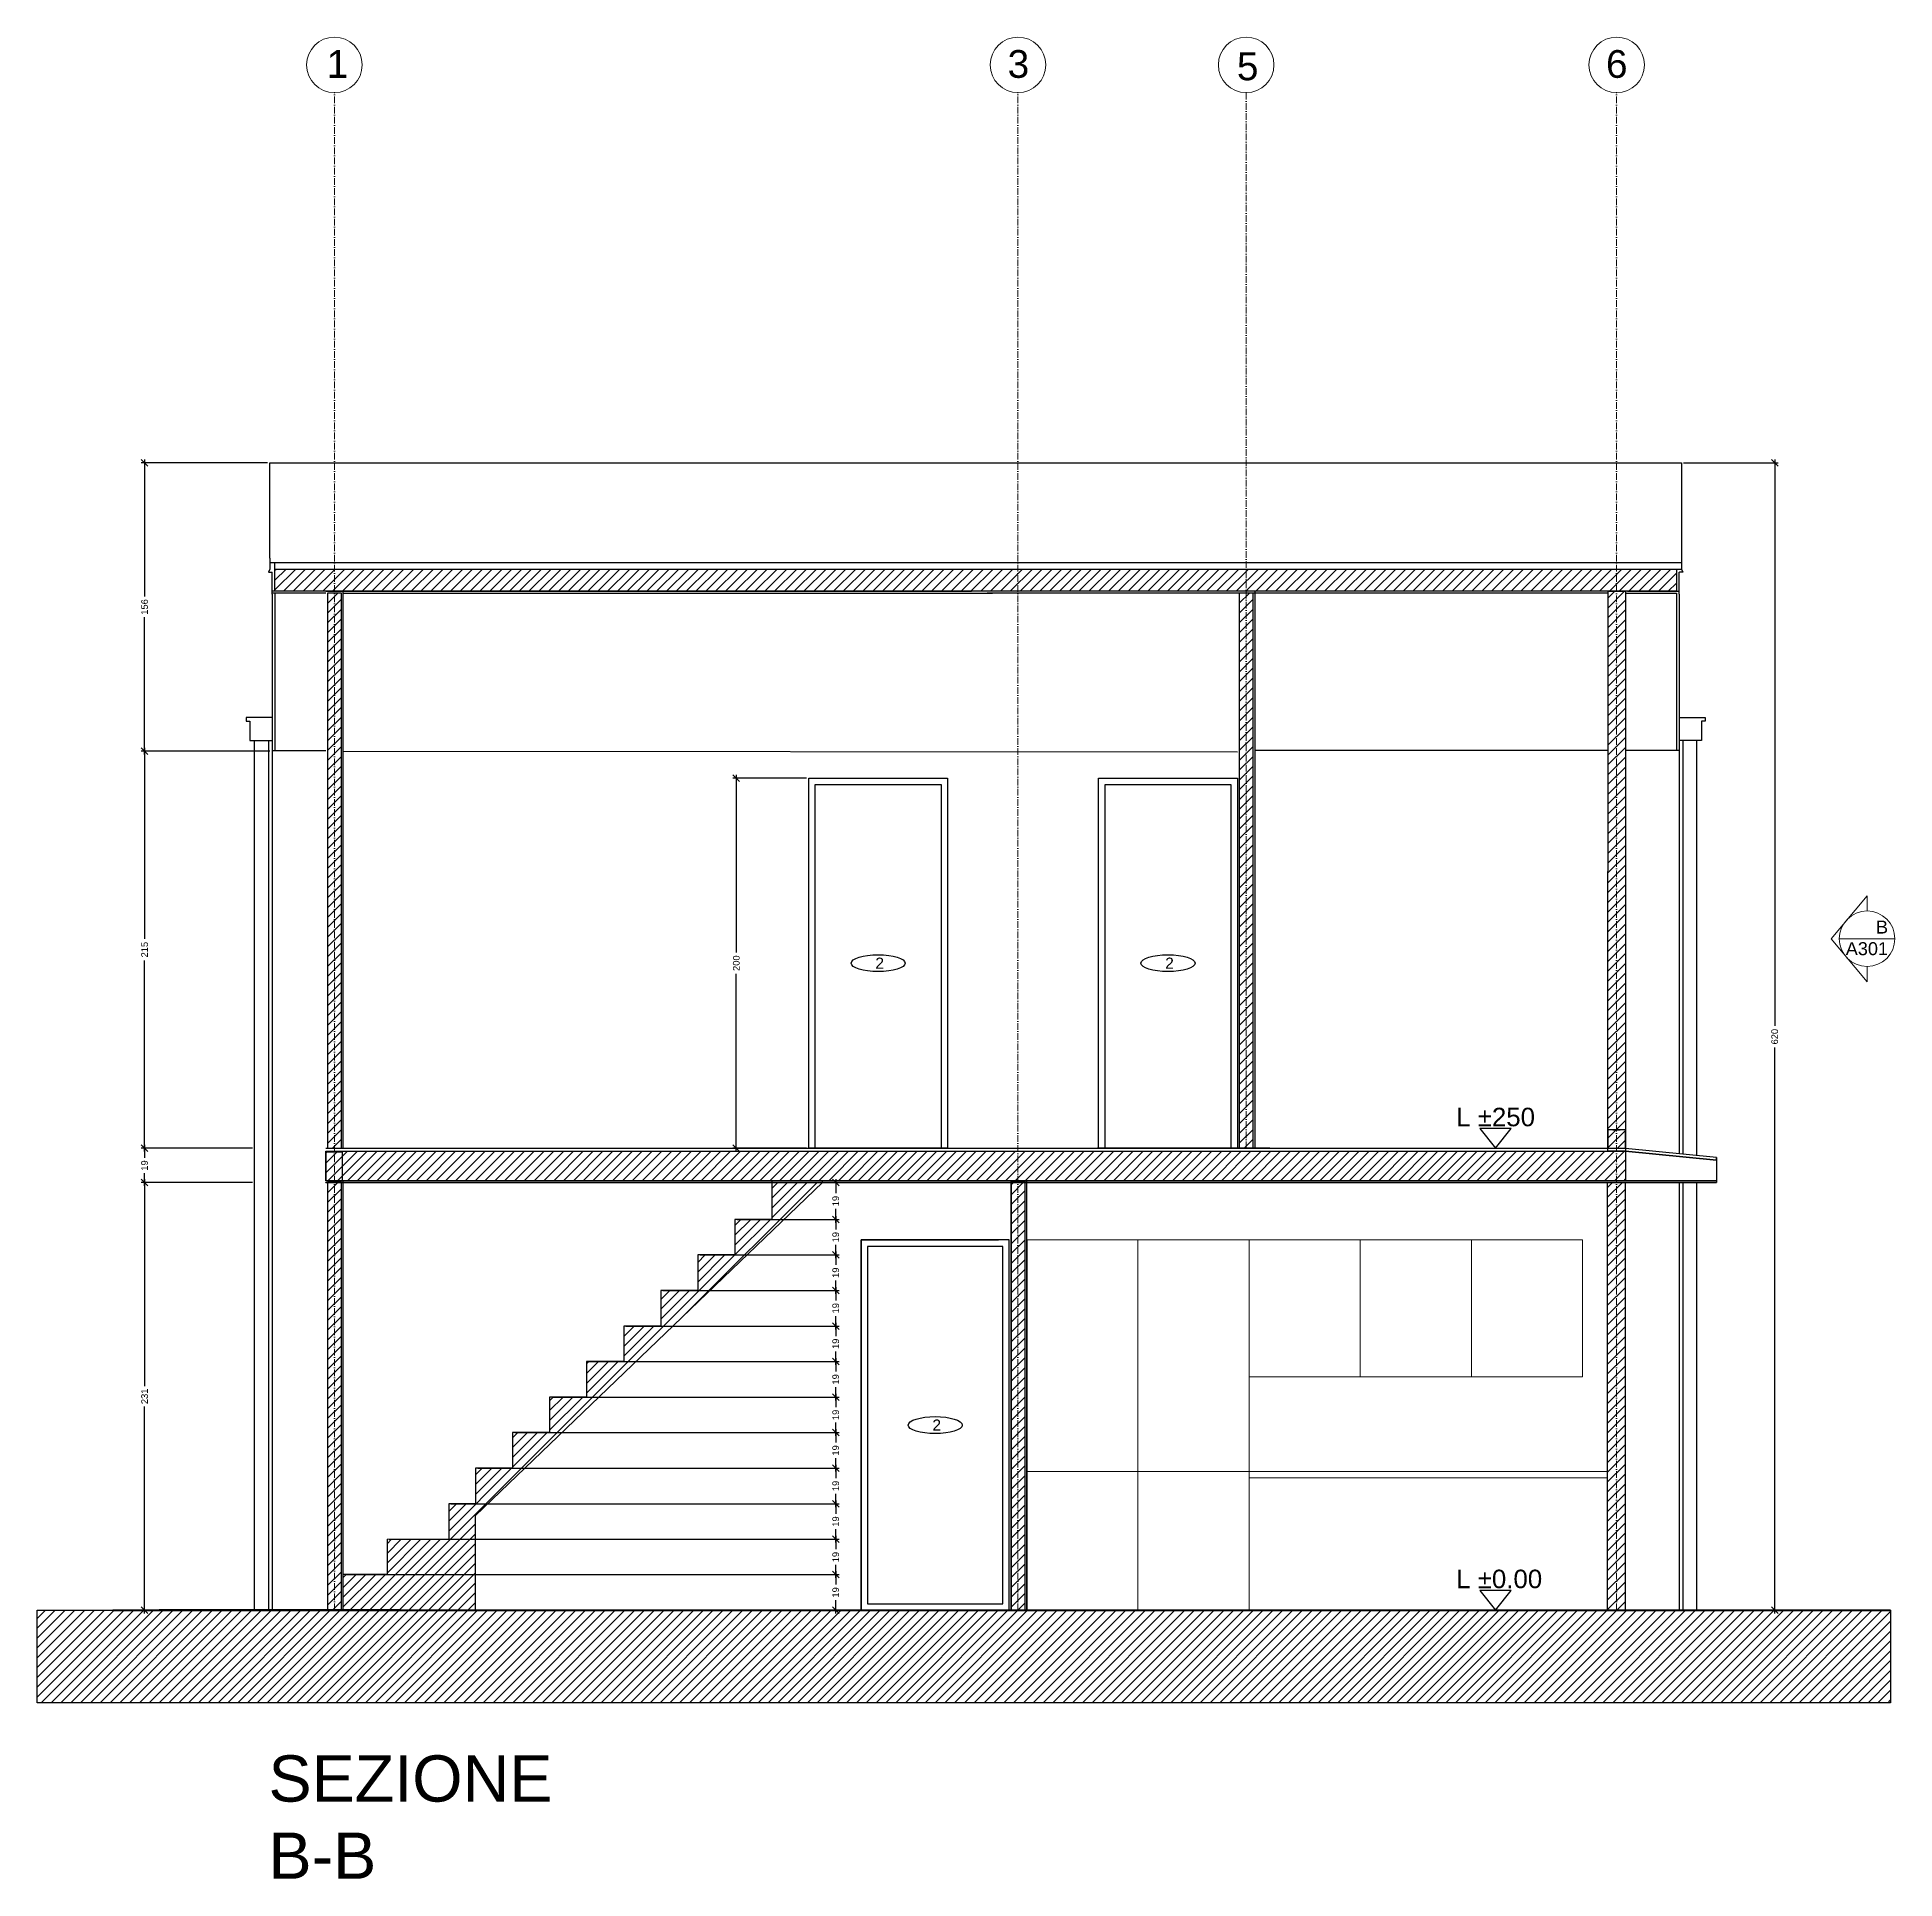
# Model space of a CAD drawing. Header units: centimetres. Extents: x 1059 to 7420, y -439 to 4439.
# Drawn here: x 2479 to 3482, y 1446 to 2441 of the extents above; entities that cross this region are included whole.
import ezdxf

# ---------------------------------------------------------------- set-up
doc = ezdxf.new("R2010")
doc.units = ezdxf.units.CM
doc.header["$MEASUREMENT"] = 0
doc.linetypes.add('ACAD_ISO10W100', pattern=[18, 12, -3, 0, -3])
doc.layers.add('ARREDI', color=8, linetype='Continuous', lineweight=18)
doc.layers.add('CAMPITURE', color=7, linetype='Continuous', lineweight=25)
for name, color, linetype in [('INFISSI', 4, 'Continuous'), ('NUMERAZIONE', 30, 'Continuous'), ('quote nuove', 2, 'Continuous'), ('STRUTTURA', 1, 'Continuous')]:
    doc.layers.add(name, color=color, linetype=linetype)
doc.layers.get('0').off()
doc.styles.add('ARIAL', font='Arial.ttf')
doc.styles.get("Standard").update_dxf_attribs({"font": 'Arial.ttf'})
doc.dimstyles.new('TICK_36', dxfattribs={"dimtxt": 3.6, "dimasz": 3.6, "dimexe": 1.8, "dimexo": 1.2, "dimgap": 1.8, "dimtad": 0, "dimdec": 0, "dimzin": 0, "dimdsep": 46, "dimtxsty": 'ARIAL', "dimblk": 'OBLIQUE', "dimcen": 1.8, "dimdle": 1.8, "dimclrd": 256, "dimclrt": 256, "dimadec": 0, "dimazin": 0, "dimtfac": 1, "dimtdec": 0, "dimtmove": 1, "dimatfit": 3, "dimldrblk": 'OPEN90', "dimfxl": 1, "dimtfill": 1, "dimtolj": 1, "dimtzin": 0, "dimarcsym": 0})
pattern_1 = [(45, (2473.7746, -221.017), (-2.6516504, 2.6516504), [])]

msp = doc.modelspace()

# ---------------------------------------------------------------- texts
at = {"layer": 'NUMERAZIONE'}
for s, p in [('L ±250', (3245, 1853)), ('L ±0.00', (3245, 1603.5))]:
    msp.add_text(s, height=9.99, dxfattribs=at).set_placement(p)
at = {"layer": 'NUMERAZIONE', "lineweight": 0, "insert": (3478.2, 1964.1), "char_height": 7, "attachment_point": 3}
msp.add_mtext_dynamic_manual_height_columns('\\pt7,14;  B\\P\\pi-7,l7,tz;A301', width=18.82, gutter_width=12.5, heights=[0], dxfattribs=at)
at = {"layer": 'NUMERAZIONE', "ltscale": 0.1, "char_height": 6, "attachment_point": 1}
for insert in [(2931.4, 1944.1), (3087.9, 1944.1), (2962.2, 1694.6)]:
    msp.add_mtext_dynamic_manual_height_columns('2', width=0.582, gutter_width=12.5, heights=[0], dxfattribs=dict(at, insert=insert))
at = {"layer": 'quote nuove', "color": 253, "lineweight": 0, "char_height": 15, "attachment_point": 1}
for s, insert in [('1', (2635.1, 2434.3)), ('3', (3002.8, 2434.3)), ('5', (3126.6, 2433)), ('6', (3325.9, 2434.3))]:
    msp.add_mtext_dynamic_manual_height_columns(s, width=15.192, gutter_width=12.5, heights=[0], dxfattribs=dict(at, insert=insert))
at = {"layer": 'STRUTTURA', "ltscale": 0.1, "insert": (2603.7, 1513.2), "char_height": 25, "attachment_point": 1}
msp.add_mtext_dynamic_manual_height_columns('SEZIONE B-B', width=23.993, gutter_width=12.5, heights=[0], dxfattribs=at)

# ---------------------------------------------------------------- blocks, each defined once
blk = doc.blocks.new('_Oblique')
at = {"color": 0, "linetype": 'ByBlock', "lineweight": -2}
blk.add_line((-0.5, -0.5), (0.5, 0.5), dxfattribs=at)
blk = doc.blocks.new('*D481')
at = {"layer": 'quote nuove', "color": 0, "lineweight": -2, "transparency": 16777216}
for p, q in [((3367.8, 2211.3), (3418.8, 2211.3)), ((3367.8, 1591.6), (3418.8, 1591.6))]:
    blk.add_line(p, q, dxfattribs=at)
at = {"layer": 'quote nuove', "lineweight": -2, "transparency": 16777216}
for p, q in [((3417, 2213.1), (3417, 1907.2)), ((3417, 1589.8), (3417, 1895.6))]:
    blk.add_line(p, q, dxfattribs=at)
at = {"layer": 'quote nuove', "lineweight": -2, "transparency": 16777216, "xscale": 3.6, "yscale": 3.6, "zscale": 3.6}
for p, rotation in [((3417, 2211.3), 90), ((3417, 1591.6), 270)]:
    blk.add_blockref('_Oblique', p, dxfattribs=dict(at, rotation=rotation))
at = {"layer": 'quote nuove', "transparency": 16777216, "insert": (3417, 1901.4), "char_height": 3.6, "attachment_point": 5, "rotation": 90, "style": 'ARIAL', "bg_fill": 3, "box_fill_scale": 1.25, "bg_fill_color": 256, "bg_fill_true_color": 13158600, "bg_fill_transparency": 0}
blk.add_mtext('\\A1;620', dxfattribs=at)
blk = doc.blocks.new('_Open90')
at = {"color": 0, "linetype": 'ByBlock', "lineweight": -2}
for p, q in [((0, 0), (-1, 0)), ((-0.5, 0.5), (0, 0)), ((0, 0), (-0.5, -0.5))]:
    blk.add_line(p, q, dxfattribs=at)
blk = doc.blocks.new('*D557')
at = {"layer": 'quote nuove', "color": 0, "lineweight": -2, "transparency": 16777216}
for p, q in [((2894.2, 2041.1), (2854.5, 2041.1)), ((2894.2, 1841.1), (2854.5, 1841.1))]:
    blk.add_line(p, q, dxfattribs=at)
at = {"layer": 'quote nuove', "lineweight": -2, "transparency": 16777216}
for p, q in [((2856.3, 2042.9), (2856.3, 1946.9)), ((2856.3, 1839.3), (2856.3, 1935.3))]:
    blk.add_line(p, q, dxfattribs=at)
at = {"layer": 'quote nuove', "lineweight": -2, "transparency": 16777216, "xscale": 3.6, "yscale": 3.6, "zscale": 3.6}
for p, rotation in [((2856.3, 2041.1), 90), ((2856.3, 1841.1), 270)]:
    blk.add_blockref('_Oblique', p, dxfattribs=dict(at, rotation=rotation))
at = {"layer": 'quote nuove', "transparency": 16777216, "insert": (2856.3, 1941.1), "char_height": 3.6, "attachment_point": 5, "rotation": 90, "style": 'ARIAL', "bg_fill": 3, "box_fill_scale": 1.25, "bg_fill_color": 256, "bg_fill_true_color": 13158600, "bg_fill_transparency": 0}
blk.add_mtext('\\A1;200', dxfattribs=at)
blk = doc.blocks.new('*D490')
at = {"layer": 'quote nuove', "color": 0, "lineweight": -2, "transparency": 16777216}
for p, q in [((2595, 1822.6), (2535, 1822.6)), ((2595, 1591.6), (2535, 1591.6))]:
    blk.add_line(p, q, dxfattribs=at)
at = {"layer": 'quote nuove', "lineweight": -2, "transparency": 16777216}
for p, q in [((2536.8, 1824.4), (2536.8, 1712.6)), ((2536.8, 1589.8), (2536.8, 1701.6))]:
    blk.add_line(p, q, dxfattribs=at)
at = {"layer": 'quote nuove', "lineweight": -2, "transparency": 16777216, "xscale": 3.6, "yscale": 3.6, "zscale": 3.6}
for p, rotation in [((2536.8, 1822.6), 90), ((2536.8, 1591.6), 270)]:
    blk.add_blockref('_Oblique', p, dxfattribs=dict(at, rotation=rotation))
at = {"layer": 'quote nuove', "transparency": 16777216, "insert": (2536.8, 1707.1), "char_height": 3.6, "attachment_point": 5, "rotation": 90, "style": 'ARIAL', "bg_fill": 3, "box_fill_scale": 1.25, "bg_fill_color": 256, "bg_fill_true_color": 13158600, "bg_fill_transparency": 0}
blk.add_mtext('\\A1;231', dxfattribs=at)
blk = doc.blocks.new('*D491')
at = {"layer": 'quote nuove', "color": 0, "lineweight": -2, "transparency": 16777216}
for p, q in [((2595, 1841.1), (2535, 1841.1)), ((2595, 1822.6), (2535, 1822.6))]:
    blk.add_line(p, q, dxfattribs=at)
at = {"layer": 'quote nuove', "lineweight": -2, "transparency": 16777216}
for p, q in [((2536.8, 1842.9), (2536.8, 1836)), ((2536.8, 1820.8), (2536.8, 1827.6))]:
    blk.add_line(p, q, dxfattribs=at)
at = {"layer": 'quote nuove', "lineweight": -2, "transparency": 16777216, "xscale": 3.6, "yscale": 3.6, "zscale": 3.6}
for p, rotation in [((2536.8, 1841.1), 90), ((2536.8, 1822.6), 270)]:
    blk.add_blockref('_Oblique', p, dxfattribs=dict(at, rotation=rotation))
at = {"layer": 'quote nuove', "transparency": 16777216, "insert": (2536.8, 1831.8), "char_height": 3.6, "attachment_point": 5, "rotation": 90, "style": 'ARIAL', "bg_fill": 3, "box_fill_scale": 1.25, "bg_fill_color": 256, "bg_fill_true_color": 13158600, "bg_fill_transparency": 0}
blk.add_mtext('\\A1;19', dxfattribs=at)
blk = doc.blocks.new('*D492')
at = {"layer": 'quote nuove', "lineweight": -2, "transparency": 16777216}
for p, q in [((2536.8, 2057.4), (2536.8, 1954.2)), ((2536.8, 1839.3), (2536.8, 1942.5))]:
    blk.add_line(p, q, dxfattribs=at)
at = {"layer": 'quote nuove', "color": 0, "lineweight": -2, "transparency": 16777216}
for p, q in [((2604.5, 2055.6), (2535, 2055.6)), ((2595, 1841.1), (2535, 1841.1))]:
    blk.add_line(p, q, dxfattribs=at)
at = {"layer": 'quote nuove', "lineweight": -2, "transparency": 16777216, "xscale": 3.6, "yscale": 3.6, "zscale": 3.6}
for p, rotation in [((2536.8, 2055.6), 90), ((2536.8, 1841.1), 270)]:
    blk.add_blockref('_Oblique', p, dxfattribs=dict(at, rotation=rotation))
at = {"layer": 'quote nuove', "transparency": 16777216, "insert": (2536.8, 1948.4), "char_height": 3.6, "attachment_point": 5, "rotation": 90, "style": 'ARIAL', "bg_fill": 3, "box_fill_scale": 1.25, "bg_fill_color": 256, "bg_fill_true_color": 13158600, "bg_fill_transparency": 0}
blk.add_mtext('\\A1;215', dxfattribs=at)
blk = doc.blocks.new('*D561')
at = {"layer": 'quote nuove', "color": 0, "lineweight": -2, "transparency": 16777216}
for p, q in [((2645.3, 1610.8), (2911.8, 1610.8)), ((2645.4, 1591.6), (2911.8, 1591.6))]:
    blk.add_line(p, q, dxfattribs=at)
at = {"layer": 'quote nuove', "lineweight": -2, "transparency": 16777216}
for p, q in [((2910, 1612.6), (2910, 1605.4)), ((2910, 1589.8), (2910, 1597))]:
    blk.add_line(p, q, dxfattribs=at)
at = {"layer": 'quote nuove', "lineweight": -2, "transparency": 16777216, "xscale": 3.6, "yscale": 3.6, "zscale": 3.6}
for p, rotation in [((2910, 1610.8), 90), ((2910, 1591.6), 270)]:
    blk.add_blockref('_Oblique', p, dxfattribs=dict(at, rotation=rotation))
at = {"layer": 'quote nuove', "transparency": 16777216, "insert": (2910, 1601.2), "char_height": 3.6, "attachment_point": 5, "rotation": 90, "style": 'ARIAL', "bg_fill": 3, "box_fill_scale": 1.25, "bg_fill_color": 256, "bg_fill_true_color": 13158600, "bg_fill_transparency": 0}
blk.add_mtext('\\A1;19', dxfattribs=at)
blk = doc.blocks.new('*D562')
at = {"layer": 'quote nuove', "color": 0, "lineweight": -2, "transparency": 16777216}
for p, q in [((2668.9, 1629.9), (2911.8, 1629.9)), ((2668.9, 1610.8), (2911.8, 1610.8))]:
    blk.add_line(p, q, dxfattribs=at)
at = {"layer": 'quote nuove', "lineweight": -2, "transparency": 16777216}
for p, q in [((2910, 1631.7), (2910, 1624.6)), ((2910, 1609), (2910, 1616.1))]:
    blk.add_line(p, q, dxfattribs=at)
at = {"layer": 'quote nuove', "lineweight": -2, "transparency": 16777216, "xscale": 3.6, "yscale": 3.6, "zscale": 3.6}
for p, rotation in [((2910, 1629.9), 90), ((2910, 1610.8), 270)]:
    blk.add_blockref('_Oblique', p, dxfattribs=dict(at, rotation=rotation))
at = {"layer": 'quote nuove', "transparency": 16777216, "insert": (2910, 1620.3), "char_height": 3.6, "attachment_point": 5, "rotation": 90, "style": 'ARIAL', "bg_fill": 3, "box_fill_scale": 1.25, "bg_fill_color": 256, "bg_fill_true_color": 13158600, "bg_fill_transparency": 0}
blk.add_mtext('\\A1;19', dxfattribs=at)
blk = doc.blocks.new('*D563')
at = {"layer": 'quote nuove', "color": 0, "lineweight": -2, "transparency": 16777216}
for p, q in [((2702.2, 1649.1), (2911.8, 1649.1)), ((2702.2, 1629.9), (2911.8, 1629.9))]:
    blk.add_line(p, q, dxfattribs=at)
at = {"layer": 'quote nuove', "lineweight": -2, "transparency": 16777216}
for p, q in [((2910, 1650.9), (2910, 1643.7)), ((2910, 1628.1), (2910, 1635.3))]:
    blk.add_line(p, q, dxfattribs=at)
at = {"layer": 'quote nuove', "lineweight": -2, "transparency": 16777216, "xscale": 3.6, "yscale": 3.6, "zscale": 3.6}
for p, rotation in [((2910, 1649.1), 90), ((2910, 1629.9), 270)]:
    blk.add_blockref('_Oblique', p, dxfattribs=dict(at, rotation=rotation))
at = {"layer": 'quote nuove', "transparency": 16777216, "insert": (2910, 1639.5), "char_height": 3.6, "attachment_point": 5, "rotation": 90, "style": 'ARIAL', "bg_fill": 3, "box_fill_scale": 1.25, "bg_fill_color": 256, "bg_fill_true_color": 13158600, "bg_fill_transparency": 0}
blk.add_mtext('\\A1;19', dxfattribs=at)
blk = doc.blocks.new('*D564')
at = {"layer": 'quote nuove', "color": 0, "lineweight": -2, "transparency": 16777216}
for p, q in [((2716.7, 1668.3), (2911.8, 1668.3)), ((2716.7, 1649.1), (2911.8, 1649.1))]:
    blk.add_line(p, q, dxfattribs=at)
at = {"layer": 'quote nuove', "lineweight": -2, "transparency": 16777216}
for p, q in [((2910, 1670.1), (2910, 1662.9)), ((2910, 1647.3), (2910, 1654.5))]:
    blk.add_line(p, q, dxfattribs=at)
at = {"layer": 'quote nuove', "lineweight": -2, "transparency": 16777216, "xscale": 3.6, "yscale": 3.6, "zscale": 3.6}
for p, rotation in [((2910, 1668.3), 90), ((2910, 1649.1), 270)]:
    blk.add_blockref('_Oblique', p, dxfattribs=dict(at, rotation=rotation))
at = {"layer": 'quote nuove', "transparency": 16777216, "insert": (2910, 1658.7), "char_height": 3.6, "attachment_point": 5, "rotation": 90, "style": 'ARIAL', "bg_fill": 3, "box_fill_scale": 1.25, "bg_fill_color": 256, "bg_fill_true_color": 13158600, "bg_fill_transparency": 0}
blk.add_mtext('\\A1;19', dxfattribs=at)
blk = doc.blocks.new('*D565')
at = {"layer": 'quote nuove', "color": 0, "lineweight": -2, "transparency": 16777216}
for p, q in [((2736.7, 1687.5), (2911.8, 1687.5)), ((2736.7, 1668.3), (2911.8, 1668.3))]:
    blk.add_line(p, q, dxfattribs=at)
at = {"layer": 'quote nuove', "lineweight": -2, "transparency": 16777216}
for p, q in [((2910, 1689.3), (2910, 1682.1)), ((2910, 1666.5), (2910, 1673.7))]:
    blk.add_line(p, q, dxfattribs=at)
at = {"layer": 'quote nuove', "lineweight": -2, "transparency": 16777216, "xscale": 3.6, "yscale": 3.6, "zscale": 3.6}
for p, rotation in [((2910, 1687.5), 90), ((2910, 1668.3), 270)]:
    blk.add_blockref('_Oblique', p, dxfattribs=dict(at, rotation=rotation))
at = {"layer": 'quote nuove', "transparency": 16777216, "insert": (2910, 1677.9), "char_height": 3.6, "attachment_point": 5, "rotation": 90, "style": 'ARIAL', "bg_fill": 3, "box_fill_scale": 1.25, "bg_fill_color": 256, "bg_fill_true_color": 13158600, "bg_fill_transparency": 0}
blk.add_mtext('\\A1;19', dxfattribs=at)
blk = doc.blocks.new('*D566')
at = {"layer": 'quote nuove', "color": 0, "lineweight": -2, "transparency": 16777216}
for p, q in [((2756.7, 1706.7), (2911.8, 1706.7)), ((2756.7, 1687.5), (2911.8, 1687.5))]:
    blk.add_line(p, q, dxfattribs=at)
at = {"layer": 'quote nuove', "lineweight": -2, "transparency": 16777216}
for p, q in [((2910, 1708.5), (2910, 1701.3)), ((2910, 1685.7), (2910, 1692.9))]:
    blk.add_line(p, q, dxfattribs=at)
at = {"layer": 'quote nuove', "lineweight": -2, "transparency": 16777216, "xscale": 3.6, "yscale": 3.6, "zscale": 3.6}
for p, rotation in [((2910, 1706.7), 90), ((2910, 1687.5), 270)]:
    blk.add_blockref('_Oblique', p, dxfattribs=dict(at, rotation=rotation))
at = {"layer": 'quote nuove', "transparency": 16777216, "insert": (2910, 1697.1), "char_height": 3.6, "attachment_point": 5, "rotation": 90, "style": 'ARIAL', "bg_fill": 3, "box_fill_scale": 1.25, "bg_fill_color": 256, "bg_fill_true_color": 13158600, "bg_fill_transparency": 0}
blk.add_mtext('\\A1;19', dxfattribs=at)
blk = doc.blocks.new('*D567')
at = {"layer": 'quote nuove', "color": 0, "lineweight": -2, "transparency": 16777216}
for p, q in [((2776.7, 1725.9), (2911.8, 1725.9)), ((2776.7, 1706.7), (2911.8, 1706.7))]:
    blk.add_line(p, q, dxfattribs=at)
at = {"layer": 'quote nuove', "lineweight": -2, "transparency": 16777216}
for p, q in [((2910, 1727.7), (2910, 1720.5)), ((2910, 1704.9), (2910, 1712.1))]:
    blk.add_line(p, q, dxfattribs=at)
at = {"layer": 'quote nuove', "lineweight": -2, "transparency": 16777216, "xscale": 3.6, "yscale": 3.6, "zscale": 3.6}
for p, rotation in [((2910, 1725.9), 90), ((2910, 1706.7), 270)]:
    blk.add_blockref('_Oblique', p, dxfattribs=dict(at, rotation=rotation))
at = {"layer": 'quote nuove', "transparency": 16777216, "insert": (2910, 1716.3), "char_height": 3.6, "attachment_point": 5, "rotation": 90, "style": 'ARIAL', "bg_fill": 3, "box_fill_scale": 1.25, "bg_fill_color": 256, "bg_fill_true_color": 13158600, "bg_fill_transparency": 0}
blk.add_mtext('\\A1;19', dxfattribs=at)
blk = doc.blocks.new('*D568')
at = {"layer": 'quote nuove', "lineweight": -2, "transparency": 16777216}
for p, q in [((2910, 1746.9), (2910, 1739.7)), ((2910, 1724.1), (2910, 1731.3))]:
    blk.add_line(p, q, dxfattribs=at)
at = {"layer": 'quote nuove', "color": 0, "lineweight": -2, "transparency": 16777216}
for p, q in [((2796.7, 1745.1), (2911.8, 1745.1)), ((2796.7, 1725.9), (2911.8, 1725.9))]:
    blk.add_line(p, q, dxfattribs=at)
at = {"layer": 'quote nuove', "lineweight": -2, "transparency": 16777216, "xscale": 3.6, "yscale": 3.6, "zscale": 3.6}
for p, rotation in [((2910, 1745.1), 90), ((2910, 1725.9), 270)]:
    blk.add_blockref('_Oblique', p, dxfattribs=dict(at, rotation=rotation))
at = {"layer": 'quote nuove', "transparency": 16777216, "insert": (2910, 1735.5), "char_height": 3.6, "attachment_point": 5, "rotation": 90, "style": 'ARIAL', "bg_fill": 3, "box_fill_scale": 1.25, "bg_fill_color": 256, "bg_fill_true_color": 13158600, "bg_fill_transparency": 0}
blk.add_mtext('\\A1;19', dxfattribs=at)
blk = doc.blocks.new('*D569')
at = {"layer": 'quote nuove', "lineweight": -2, "transparency": 16777216}
for p, q in [((2910, 1766.1), (2910, 1758.9)), ((2910, 1743.3), (2910, 1750.5))]:
    blk.add_line(p, q, dxfattribs=at)
at = {"layer": 'quote nuove', "color": 0, "lineweight": -2, "transparency": 16777216}
for p, q in [((2816.7, 1764.3), (2911.8, 1764.3)), ((2816.7, 1745.1), (2911.8, 1745.1))]:
    blk.add_line(p, q, dxfattribs=at)
at = {"layer": 'quote nuove', "lineweight": -2, "transparency": 16777216, "xscale": 3.6, "yscale": 3.6, "zscale": 3.6}
for p, rotation in [((2910, 1764.3), 90), ((2910, 1745.1), 270)]:
    blk.add_blockref('_Oblique', p, dxfattribs=dict(at, rotation=rotation))
at = {"layer": 'quote nuove', "transparency": 16777216, "insert": (2910, 1754.7), "char_height": 3.6, "attachment_point": 5, "rotation": 90, "style": 'ARIAL', "bg_fill": 3, "box_fill_scale": 1.25, "bg_fill_color": 256, "bg_fill_true_color": 13158600, "bg_fill_transparency": 0}
blk.add_mtext('\\A1;19', dxfattribs=at)
blk = doc.blocks.new('*D570')
at = {"layer": 'quote nuove', "color": 0, "lineweight": -2, "transparency": 16777216}
for p, q in [((2836.7, 1783.5), (2911.8, 1783.5)), ((2836.7, 1764.3), (2911.8, 1764.3))]:
    blk.add_line(p, q, dxfattribs=at)
at = {"layer": 'quote nuove', "lineweight": -2, "transparency": 16777216}
for p, q in [((2910, 1785.3), (2910, 1778.1)), ((2910, 1762.5), (2910, 1769.7))]:
    blk.add_line(p, q, dxfattribs=at)
at = {"layer": 'quote nuove', "lineweight": -2, "transparency": 16777216, "xscale": 3.6, "yscale": 3.6, "zscale": 3.6}
for p, rotation in [((2910, 1783.5), 90), ((2910, 1764.3), 270)]:
    blk.add_blockref('_Oblique', p, dxfattribs=dict(at, rotation=rotation))
at = {"layer": 'quote nuove', "transparency": 16777216, "insert": (2910, 1773.9), "char_height": 3.6, "attachment_point": 5, "rotation": 90, "style": 'ARIAL', "bg_fill": 3, "box_fill_scale": 1.25, "bg_fill_color": 256, "bg_fill_true_color": 13158600, "bg_fill_transparency": 0}
blk.add_mtext('\\A1;19', dxfattribs=at)
blk = doc.blocks.new('*D571')
at = {"layer": 'quote nuove', "color": 0, "lineweight": -2, "transparency": 16777216}
for p, q in [((2856.7, 1802.7), (2911.8, 1802.7)), ((2856.7, 1783.5), (2911.8, 1783.5))]:
    blk.add_line(p, q, dxfattribs=at)
at = {"layer": 'quote nuove', "lineweight": -2, "transparency": 16777216}
for p, q in [((2910, 1804.5), (2910, 1797.3)), ((2910, 1781.7), (2910, 1788.9))]:
    blk.add_line(p, q, dxfattribs=at)
at = {"layer": 'quote nuove', "lineweight": -2, "transparency": 16777216, "xscale": 3.6, "yscale": 3.6, "zscale": 3.6}
for p, rotation in [((2910, 1802.7), 90), ((2910, 1783.5), 270)]:
    blk.add_blockref('_Oblique', p, dxfattribs=dict(at, rotation=rotation))
at = {"layer": 'quote nuove', "transparency": 16777216, "insert": (2910, 1793.1), "char_height": 3.6, "attachment_point": 5, "rotation": 90, "style": 'ARIAL', "bg_fill": 3, "box_fill_scale": 1.25, "bg_fill_color": 256, "bg_fill_true_color": 13158600, "bg_fill_transparency": 0}
blk.add_mtext('\\A1;19', dxfattribs=at)
blk = doc.blocks.new('*D572')
at = {"layer": 'quote nuove', "color": 0, "lineweight": -2, "transparency": 16777216}
for p, q in [((2876.7, 1822.6), (2911.8, 1822.6)), ((2876.7, 1802.7), (2911.8, 1802.7))]:
    blk.add_line(p, q, dxfattribs=at)
at = {"layer": 'quote nuove', "lineweight": -2, "transparency": 16777216}
for p, q in [((2910, 1824.4), (2910, 1816.8)), ((2910, 1800.9), (2910, 1808.4))]:
    blk.add_line(p, q, dxfattribs=at)
at = {"layer": 'quote nuove', "lineweight": -2, "transparency": 16777216, "xscale": 3.6, "yscale": 3.6, "zscale": 3.6}
for p, rotation in [((2910, 1822.6), 90), ((2910, 1802.7), 270)]:
    blk.add_blockref('_Oblique', p, dxfattribs=dict(at, rotation=rotation))
at = {"layer": 'quote nuove', "transparency": 16777216, "insert": (2910, 1812.6), "char_height": 3.6, "attachment_point": 5, "rotation": 90, "style": 'ARIAL', "bg_fill": 3, "box_fill_scale": 1.25, "bg_fill_color": 256, "bg_fill_true_color": 13158600, "bg_fill_transparency": 0}
blk.add_mtext('\\A1;19', dxfattribs=at)
blk = doc.blocks.new('*D578')
at = {"layer": 'quote nuove', "color": 0, "lineweight": -2, "transparency": 16777216}
for p, q in [((2603.2, 2211.3), (2535, 2211.3)), ((2603.2, 2055.6), (2535, 2055.6))]:
    blk.add_line(p, q, dxfattribs=at)
at = {"layer": 'quote nuove', "lineweight": -2, "transparency": 16777216}
for p, q in [((2536.8, 2213.1), (2536.8, 2139.1)), ((2536.8, 2053.8), (2536.8, 2127.9))]:
    blk.add_line(p, q, dxfattribs=at)
at = {"layer": 'quote nuove', "lineweight": -2, "transparency": 16777216, "xscale": 3.6, "yscale": 3.6, "zscale": 3.6}
for p, rotation in [((2536.8, 2211.3), 90), ((2536.8, 2055.6), 270)]:
    blk.add_blockref('_Oblique', p, dxfattribs=dict(at, rotation=rotation))
at = {"layer": 'quote nuove', "transparency": 16777216, "insert": (2536.8, 2133.5), "char_height": 3.6, "attachment_point": 5, "rotation": 90, "style": 'ARIAL', "bg_fill": 3, "box_fill_scale": 1.25, "bg_fill_color": 256, "bg_fill_true_color": 13158600, "bg_fill_transparency": 0}
blk.add_mtext('\\A1;156', dxfattribs=at)

# ---------------------------------------------------------------- hatches: boundary and pattern name
at = {"layer": 'CAMPITURE'}
h = msp.add_hatch(dxfattribs=at)
h.set_pattern_fill('ANSI31', color=0, scale=30)
h.set_pattern_definition([(45, (1981.4885, -221.0193), (-2.6516504, 2.6516504), [])])
h.paths.add_polyline_path([(2635.6, 1841.1), (2643.1, 1841.1), (2643.1, 2141), (2635.6, 2141)])
h = msp.add_hatch(dxfattribs=at)
h.set_pattern_fill('ANSI31', color=0, scale=30)
h.set_pattern_definition(pattern_1)
h.paths.add_polyline_path([(3127.9, 1841.1), (3135.4, 1841.1), (3135.4, 2141), (3127.9, 2141)])
h = msp.add_hatch(dxfattribs=at)
h.set_pattern_fill('ANSI31', color=0, scale=30)
h.set_pattern_definition(pattern_1)
h.paths.add_polyline_path([(3326.9, 1851.1), (3336.4, 1851.1), (3336.5, 2142), (3327, 2142)])
h.paths.add_polyline_path([(3326.8, 1591.6), (3336.3, 1591.6), (3336.3, 1822.6), (3326.8, 1822.6)])
h.paths.add_polyline_path([(3336.5, 2142), (3327, 2142), (3327, 2142), (3336.5, 2142)])
h = msp.add_hatch(dxfattribs=at)
h.set_pattern_fill('ANSI31', color=0, scale=30)
h.set_pattern_definition(pattern_1)
h.paths.add_polyline_path([(3336.4, 1841.1), (3336.4, 1851.1), (3326.9, 1851.1), (3326.9, 1841.1)])
h = msp.add_hatch(dxfattribs=at)
h.set_pattern_fill('ANSI31', color=256, scale=30)
h.set_pattern_definition(pattern_1)
h.paths.add_polyline_path([(3336.5, 1839.6), (3135.4, 1839.6), (3135.4, 1839.1), (3127.9, 1839.1), (3127.9, 1839.6), (2634.6, 1839.6), (2634.6, 1823.6), (3336.5, 1823.6)])
h.paths.add_polyline_path([(3012.2, 1823.6), (3004.7, 1823.6), (3004.7, 1822.6), (3012.2, 1822.6)])
h = msp.add_hatch(dxfattribs=at)
h.set_pattern_fill('ANSI31', color=256, scale=30)
h.set_pattern_definition(pattern_1)
h.paths.add_polyline_path([(2715.5, 1642.8), (2902.9, 1822.6), (2875.5, 1822.6), (2875.5, 1802.7), (2855.5, 1802.7), (2855.5, 1783.5), (2835.5, 1783.5), (2835.5, 1764.3), (2815.5, 1764.3), (2815.5, 1745.1), (2795.5, 1745.1), (2795.5, 1725.9), (2775.5, 1725.9), (2775.5, 1706.7), (2755.5, 1706.7), (2755.5, 1687.5), (2735.5, 1687.5), (2735.5, 1668.3), (2715.5, 1668.3), (2715.5, 1649.1), (2701, 1649.1), (2701, 1629.9), (2667.7, 1629.9), (2667.7, 1610.8), (2644.1, 1610.8), (2644.1, 1591.6), (2715.5, 1591.6)])
h = msp.add_hatch(dxfattribs=at)
h.set_pattern_fill('ANSI31', color=0, scale=30)
h.set_pattern_definition(pattern_1)
h.paths.add_polyline_path([(3004.7, 1591.6), (3012.2, 1591.6), (3012.2, 1822.6), (3004.7, 1822.6)])

# ---------------------------------------------------------------- linework, layer by layer
at = {"layer": 'ARREDI'}
for p, q in [((3073.2, 1791.6), (3013.2, 1791.6)), ((3073.2, 1591.6), (3073.2, 1791.6)), ((3133.2, 1791.6), (3073.2, 1791.6)), ((3073.2, 1791.6), (3073.2, 1591.6)), ((3193.2, 1791.6), (3133.2, 1791.6)), ((3133.2, 1791.6), (3133.2, 1717.6)), ((3133.2, 1591.6), (3133.2, 1791.6)), ((3193.2, 1717.6), (3193.2, 1791.6)), ((3253.2, 1791.6), (3193.2, 1791.6)), ((3193.2, 1791.6), (3193.2, 1717.6)), ((3253.2, 1717.6), (3253.2, 1791.6)), ((3313.2, 1791.6), (3253.2, 1791.6)), ((3253.2, 1791.6), (3253.2, 1717.6)), ((3313.2, 1717.6), (3313.2, 1791.6)), ((3133.2, 1717.6), (3193.2, 1717.6)), ((3193.2, 1717.6), (3253.2, 1717.6)), ((3253.2, 1717.6), (3313.2, 1717.6)), ((3013.2, 1666.6), (3073.2, 1666.6)), ((3073.2, 1674.6), (3073.2, 1671.6)), ((3073.2, 1666.6), (3133.2, 1666.6)), ((3133.2, 1674.6), (3133.2, 1671.6)), ((3133.2, 1666.6), (3326.8, 1666.6)), ((3326.8, 1663.1), (3133.2, 1663.1)), ((2667.7, 1629.9), (2701, 1629.9))]:
    msp.add_line(p, q, dxfattribs=at)
for points in [[(2635.6, 1841.1), (2635.6, 2141)], [(3127.9, 1841.1), (3127.9, 2141)], [(2635.6, 1591.6), (2635.6, 1822.6)]]:
    msp.add_lwpolyline(points, dxfattribs=at)
at = {"layer": 'INFISSI'}
for p, q in [((2895.4, 1841.1), (2895.4, 2041.1)), ((2898.9, 2037.6), (2966.9, 2037.6)), ((2898.9, 1841.1), (2898.9, 2037.6)), ((2966.9, 2037.6), (2966.9, 1841.1)), ((3051.9, 1841.1), (3051.9, 2041.1)), ((3051.9, 2041.1), (3126.9, 2041.1)), ((3055.4, 2037.6), (3123.4, 2037.6)), ((3055.4, 1841.1), (3055.4, 2037.6)), ((3123.4, 2037.6), (3123.4, 1841.1)), ((2923.7, 1591.6), (2923.7, 1791.6)), ((2923.7, 1791.6), (2923.7, 1591.6))]:
    msp.add_line(p, q, dxfattribs=at)
for points in [[(2895.4, 2041.1), (2970.4, 2041.1), (2970.4, 1841.1), (2895.4, 1841.1)], [(3051.9, 2041.1), (3126.9, 2041.1), (3126.9, 1841.1), (3051.9, 1841.1)], [(2923.7, 1591.6), (3003.7, 1591.6), (3003.7, 1791.6), (2923.7, 1791.6)], [(2927.2, 1595.1), (3000.2, 1595.1), (3000.2, 1788.1), (2927.2, 1788.1)]]:
    msp.add_lwpolyline(points, close=True, dxfattribs=at)
at = {"layer": 'NUMERAZIONE', "lineweight": 0}
for p, q in [((3447.5, 1954.3), (3466.9, 1977.5)), ((3466.9, 1977.5), (3466.9, 1969.2)), ((3447.5, 1954.3), (3466.9, 1931)), ((3452, 1954.3), (3481.9, 1954.3)), ((3466.9, 1931), (3466.9, 1939.3))]:
    msp.add_line(p, q, dxfattribs=at)
at = {"layer": 'NUMERAZIONE'}
for points in [[(3257.8, 1851.8), (3266.3, 1841.1), (3274.7, 1851.8)], [(3257.8, 1602.3), (3266.3, 1591.6), (3274.7, 1602.3)]]:
    msp.add_lwpolyline(points, close=True, dxfattribs=at)
at = {"layer": 'NUMERAZIONE', "lineweight": 0}
msp.add_circle((3466.9, 1954.3), 15, dxfattribs=at)
at = {"layer": 'NUMERAZIONE'}
for centre in [(2932.9, 1941.1), (3089.4, 1941.1), (2963.7, 1691.6)]:
    msp.add_ellipse(centre, major_axis=(14.6, 0), ratio=0.314087, dxfattribs=at)
at = {"layer": 'quote nuove', "color": 253, "linetype": 'ACAD_ISO10W100', "lineweight": 0, "ltscale": 0.3}
for p, q in [((3008.4, 1591.6), (3008.4, 2411.3)), ((3131.6, 1841.1), (3131.6, 2411.3)), ((3331.6, 1591.6), (3331.6, 2411.3))]:
    msp.add_line(p, q, dxfattribs=at)
at = {"layer": 'quote nuove', "color": 253, "lineweight": 0}
for centre in [(2639.3, 2426.3), (3008.4, 2426.3), (3131.6, 2426.3), (3331.7, 2426.3)]:
    msp.add_circle(centre, 15, dxfattribs=at)
at = {"layer": 'STRUTTURA'}
for p, q in [((2604.4, 2159.8), (2604.4, 2154)), ((2607.2, 2142), (2607.2, 2157.6)), ((2604.4, 2154), (2603.7, 2152.3)), ((2603.7, 2152.3), (2605.7, 2152.3)), ((2605.7, 2140.5), (2605.7, 2152.3)), ((2634.6, 2142), (2605.7, 2142)), ((2634.6, 2141), (2605.7, 2141)), ((2634.6, 2142), (2983.3, 2142)), ((2644.1, 2141), (2923.2, 2141)), ((2923.2, 2141), (2994.6, 2141)), ((3328, 2142), (2983.3, 2142)), ((3327, 2141), (2991.8, 2141)), ((2605.7, 2055.9), (2634.6, 2055.9)), ((2605.7, 2055.9), (2605.7, 1591.6)), ((2644.1, 2055.6), (3126.9, 2055.3)), ((3327, 2055.9), (3136.4, 2055.9)), ((3365.4, 2055.9), (3336.5, 2055.9)), ((3365.4, 2055.9), (3365.4, 1838.1)), ((2895.4, 2041.1), (2970.4, 2041.1)), ((3051.9, 1841.1), (3051.9, 1974.1)), ((3136.4, 1841.1), (3136.4, 1974.1)), ((3336.4, 1851.1), (3326.9, 1851.1)), ((3326.9, 1851.1), (3326.9, 1841.1)), ((3329.6, 1851.1), (3333.6, 1851.1)), ((3336.4, 1841.1), (3336.4, 1851.1)), ((2634.6, 1839.1), (2643.6, 1839.1)), ((3144.4, 1841.1), (3051.4, 1841.1)), ((3385.5, 1836.1), (3336.4, 1841)), ((3385.5, 1834.6), (3336.5, 1839.5)), ((3336.5, 1839.5), (3385.5, 1834.6)), ((3385.5, 1834.6), (3385.5, 1836.1)), ((3385.5, 1836.1), (3385.5, 1822.6)), ((3385.5, 1834.6), (3385.5, 1823.6)), ((2715.5, 1642.8), (2902.9, 1822.6)), ((2875.5, 1822.6), (2875.5, 1802.7)), ((3026, 1823.6), (3027, 1823.6)), ((3326.8, 1591.6), (3326.8, 1822.6)), ((3335.4, 1823.6), (3385.5, 1823.6)), ((3336.3, 1822.6), (3385.5, 1822.6)), ((3336.3, 1822.6), (3336.3, 1591.6)), ((3385.5, 1823.6), (3336.5, 1823.6)), ((3365.4, 1822.6), (3365.4, 1820.6)), ((3365.4, 1820.6), (3365.4, 1651.6)), ((2855.5, 1802.7), (2855.5, 1783.5)), ((2875.5, 1802.7), (2855.5, 1802.7)), ((2923.7, 1791.6), (2997.8, 1791.6)), ((3013.2, 1791.6), (3013.2, 1591.6)), ((2835.5, 1783.5), (2835.5, 1764.3)), ((2855.5, 1783.5), (2835.5, 1783.5)), ((2815.5, 1764.3), (2815.5, 1745.1)), ((2835.5, 1764.3), (2815.5, 1764.3)), ((2795.5, 1745.1), (2795.5, 1725.9)), ((2815.5, 1745.1), (2795.5, 1745.1)), ((2775.5, 1725.9), (2775.5, 1706.7)), ((2795.5, 1725.9), (2775.5, 1725.9)), ((2755.5, 1706.7), (2755.5, 1687.5)), ((2775.5, 1706.7), (2755.5, 1706.7)), ((2735.5, 1687.5), (2735.5, 1668.3)), ((2755.5, 1687.5), (2735.5, 1687.5)), ((2715.5, 1668.3), (2715.5, 1649.1)), ((2735.5, 1668.3), (2715.5, 1668.3)), ((2701, 1649.1), (2701, 1629.9)), ((2715.5, 1649.1), (2701, 1649.1)), ((3365.4, 1651.6), (3365.4, 1591.6)), ((2715.5, 1591.6), (2715.5, 1642.8)), ((2667.7, 1629.9), (2667.7, 1610.8)), ((2667.7, 1610.8), (2644.1, 1610.8)), ((2634.7, 1591.6), (2644.2, 1591.6)), ((2636.7, 1591.6), (3336.4, 1591.6)), ((2645.2, 1591.6), (2897.2, 1591.6)), ((2988.9, 1591.6), (2984.9, 1591.6)), ((3015.7, 1591.6), (3010.7, 1591.6)), ((3013.2, 1591.6), (3073.2, 1591.6)), ((3015.7, 1591.6), (3020.7, 1591.6)), ((3025.8, 1591.6), (3021.8, 1591.6)), ((3035.7, 1591.6), (3039.7, 1591.6)), ((3074.7, 1591.6), (3078.7, 1591.6)), ((3134.5, 1591.6), (3138.5, 1591.6)), ((3144.6, 1591.6), (3149.6, 1591.6)), ((3149.5, 1591.6), (3154.5, 1591.6)), ((3171.4, 1591.6), (3175.4, 1591.6)), ((3334.4, 1591.6), (3334.4, 1591.6))]:
    msp.add_line(p, q, dxfattribs=at)
at = {"layer": 'STRUTTURA', "linetype": 'Continuous'}
for p, q in [((2634.6, 2055.9), (2634.7, 2055.9)), ((2634.6, 1822.5), (2634.7, 1822.6))]:
    msp.add_line(p, q, dxfattribs=at)
at = {"layer": 'STRUTTURA', "lineweight": 100}
for p, q in [((2519.7, 1591.6), (3479.6, 1591.6)), ((2674.2, 1591.6), (2544.6, 1591.6))]:
    msp.add_line(p, q, dxfattribs=at)
at = {"layer": 'STRUTTURA'}
for points in [[(2635.6, 1841.1), (2643.1, 1841.1), (2643.1, 2141), (2635.6, 2141)], [(3127.9, 1841.1), (3135.4, 1841.1), (3135.4, 2141), (3127.9, 2141)], [(3327, 2142), (3336.5, 2142), (3336.4, 1839.6), (3326.9, 1839.6)], [(2634.6, 1839.6), (3336.5, 1839.6), (3336.5, 1823.6), (2634.6, 1823.6)], [(2634.6, 1823.6), (2643.6, 1823.6), (2643.6, 1839.1), (2634.6, 1839.1)], [(2875.5, 1822.6), (2902.9, 1822.6), (2902.9, 1823.6), (2875.5, 1823.6)], [(3004.7, 1591.6), (3012.2, 1591.6), (3012.2, 1822.6), (3004.7, 1822.6)]]:
    msp.add_lwpolyline(points, close=True, dxfattribs=at)
for points in [[(2643.1, 1841.1), (2643.1, 2141)], [(2644.1, 1841.1), (2644.1, 2142)], [(3135.4, 1841.1), (3135.4, 2141)], [(3136.4, 1841.1), (3136.4, 2142)], [(2605.7, 2073.8), (2591.7, 2073.8), (2591.7, 2071.8), (2593.7, 2071.8), (2593.7, 2061.4), (2605.7, 2061.4)], [(3365.4, 2073.8), (3379.4, 2073.8), (3379.4, 2071.8), (3377.4, 2071.8), (3377.4, 2061.4), (3365.4, 2061.4)], [(2596.2, 1591.6), (2596.2, 2061.4)], [(2603.7, 2061.4), (2603.7, 1591.6)], [(3367.4, 2061.4), (3367.4, 1837.9)], [(3374.9, 1837.1), (3374.9, 2061.4)], [(2634.6, 1841.1), (3336.4, 1841.1)], [(2634.6, 1839.6), (3335.5, 1839.6)], [(2634.6, 1823.6), (3336.5, 1823.6)], [(2634.6, 1822.6), (3026, 1822.6)], [(3004.7, 1591.6), (3004.7, 1823.6)], [(3012.2, 1591.6), (3012.2, 1823.6)], [(3013.2, 1591.6), (3013.2, 1823.6)], [(3026, 1822.6), (3336.3, 1822.6)], [(3367.4, 1822.6), (3367.4, 1820.6)], [(3367.4, 1820.6), (3367.4, 1651.6)], [(3374.9, 1820.6), (3374.9, 1822.6)], [(3374.9, 1651.6), (3374.9, 1820.6)], [(3367.4, 1651.6), (3367.4, 1591.6)], [(3374.9, 1591.6), (3374.9, 1651.6)], [(2636.7, 1591.6), (2648.7, 1591.6)], [(2645.2, 1591.6), (2648.2, 1591.6)], [(2696.2, 1591.6), (2693.2, 1591.6)], [(3024.7, 1591.6), (3036.7, 1591.6)], [(3322.4, 1591.6), (3334.4, 1591.6)]]:
    msp.add_lwpolyline(points, dxfattribs=at)

msp.set_redraw_order([(e.dxf.handle, doc.entitydb.next_handle()) for e in msp.query("TEXT MTEXT ATTDEF DIMENSION ARC_DIMENSION")])  # texts and dimensions are drawn at this point

# ---------------------------------------------------------------- next in the draw order: dimensions: what is measured, and where the dimension line sits
at = {"layer": 'quote nuove'}
for base, p1, p2, picture, middle in [((3417, 1591.6), (3366.6, 2211.3), (3366.6, 1591.6), '*D481', (3417, 1901.4)), ((2856.3, 1841.1), (2895.4, 2041.1), (2895.4, 1841.1), '*D557', (2856.3, 1941.1)), ((2536.8, 1822.6), (2596.2, 1591.6), (2596.2, 1822.6), '*D490', (2536.8, 1707.1))]:
    dim = msp.add_linear_dim(base=base, p1=p1, p2=p2, angle=90, dimstyle='TICK_36', dxfattribs=at)
    dim.commit()
    dim.dimension.update_dxf_attribs({"geometry": picture, "text_midpoint": middle})

# ---------------------------------------------------------------- next in the draw order: hatches: boundary and pattern name
at = {"layer": 'CAMPITURE'}
h = msp.add_hatch(dxfattribs=at)
h.set_pattern_fill('ANSI31', color=0, scale=30)
h.set_pattern_definition([(45, (3749.65, -214.9956), (-2.6516504, 2.6516504), [])])
h.paths.add_polyline_path([(2607.2, 2154), (2607.2, 2142), (3363.9, 2142), (3363.9, 2154)])
h = msp.add_hatch(dxfattribs=at)
h.set_pattern_fill('ANSI31', color=256, scale=30)
h.set_pattern_definition(pattern_1)
h.paths.add_polyline_path([(2478.8, 1591.6), (2478.8, 1541.6), (3479.6, 1541.6), (3479.6, 1591.6)])

# ---------------------------------------------------------------- next in the draw order: linework, layer by layer
at = {"layer": 'STRUTTURA'}
for p, q in [((3366.6, 2159.8), (3366.6, 2154)), ((3365.4, 2140.5), (3365.4, 2152.3)), ((3365.4, 2152.3), (3365.6, 2152.3)), ((3367.4, 2152.3), (3365.6, 2152.3)), ((3366.6, 2154), (3367.4, 2152.3)), ((3336.5, 2141), (3363.9, 2141)), ((3337.5, 2142), (3365.4, 2142))]:
    msp.add_line(p, q, dxfattribs=at)
for points in [[(2604.4, 2159.8), (2604.4, 2211.3), (3366.6, 2211.3), (3366.6, 2159.8)], [(2604.4, 2157.6), (3366.6, 2157.6)], [(2607.2, 2154), (3366.6, 2154)], [(3363.9, 2141), (3363.9, 2055.9)], [(3365.4, 2140.5), (3365.4, 2055.9)]]:
    msp.add_lwpolyline(points, dxfattribs=at)
for points in [[(2607.2, 2154), (3363.9, 2154), (3363.9, 2142), (2607.2, 2142)], [(2478.8, 1591.6), (3479.6, 1591.6), (3479.6, 1541.6), (2478.8, 1541.6)]]:
    msp.add_lwpolyline(points, close=True, dxfattribs=at)

# ---------------------------------------------------------------- next in the draw order: dimensions: what is measured, and where the dimension line sits
at = {"layer": 'quote nuove'}
dim = msp.add_linear_dim(base=(2536.8, 1841.1), p1=(2596.2, 1822.6), p2=(2596.2, 1841.1), angle=90, text='19', dimstyle='TICK_36', dxfattribs=at)
dim.commit()
dim.dimension.update_dxf_attribs({"geometry": '*D491', "text_midpoint": (2536.8, 1831.8)})

# ---------------------------------------------------------------- next in the draw order: dimensions: what is measured, and where the dimension line sits
for base, p1, p2, picture, middle in [((2536.8118, 2055.6271), (2596.1847, 1841.0904), (2605.6847, 2055.6271), '*D492', (2536.8118, 1948.3587)), ((2910, 1591.6), (2644.1, 1610.8), (2644.2, 1591.6), '*D561', (2910, 1601.2))]:
    dim = msp.add_linear_dim(base=base, p1=p1, p2=p2, angle=90, dimstyle='TICK_36', dxfattribs=at)
    dim.commit()
    dim.dimension.update_dxf_attribs({"geometry": picture, "text_midpoint": middle})

# ---------------------------------------------------------------- next in the draw order: hatches: boundary and pattern name
at = {"layer": 'CAMPITURE'}
h = msp.add_hatch(dxfattribs=at)
h.set_pattern_fill('ANSI31', color=0, scale=30)
h.set_pattern_definition([(45, (1981.4885, -539.425), (-2.6516504, 2.6516504), [])])
h.paths.add_polyline_path([(2635.6, 1591.6), (2643.1, 1591.6), (2643.1, 1822.6), (2635.6, 1822.6)])

# ---------------------------------------------------------------- next in the draw order: linework, layer by layer
at = {"layer": 'quote nuove', "color": 253, "linetype": 'ACAD_ISO10W100', "lineweight": 0, "ltscale": 0.3}
msp.add_line((2639.3, 1591.6), (2639.3, 2411.3), dxfattribs=at)
at = {"layer": 'STRUTTURA'}
for points in [[(2605.7, 2140.5), (2605.7, 2055.9)], [(2607.2, 2141), (2607.2, 2055.9)], [(2643.1, 1591.6), (2643.1, 1822.6)], [(2644.1, 1591.6), (2644.1, 1823.6)]]:
    msp.add_lwpolyline(points, dxfattribs=at)
msp.add_lwpolyline([(2635.6, 1591.6), (2643.1, 1591.6), (2643.1, 1822.6), (2635.6, 1822.6)], close=True, dxfattribs=at)

# ---------------------------------------------------------------- next in the draw order: dimensions: what is measured, and where the dimension line sits
at = {"layer": 'quote nuove'}
dim = msp.add_linear_dim(base=(2910, 1610.8), p1=(2667.7, 1629.9), p2=(2667.7, 1610.8), angle=90, dimstyle='TICK_36', dxfattribs=at)
dim.commit()
dim.dimension.update_dxf_attribs({"geometry": '*D562', "text_midpoint": (2910, 1620.3)})

# ---------------------------------------------------------------- next in the draw order: dimensions: what is measured, and where the dimension line sits
for base, p1, p2, picture, middle in [((2536.8, 2055.6), (2604.4, 2211.3), (2604.4, 2055.6), '*D578', (2536.8, 2133.5)), ((2910, 1629.9), (2701, 1649.1), (2701, 1629.9), '*D563', (2910, 1639.5))]:
    dim = msp.add_linear_dim(base=base, p1=p1, p2=p2, angle=90, dimstyle='TICK_36', dxfattribs=at)
    dim.commit()
    dim.dimension.update_dxf_attribs({"geometry": picture, "text_midpoint": middle})

# ---------------------------------------------------------------- next in the draw order: dimensions: what is measured, and where the dimension line sits
dim = msp.add_linear_dim(base=(2910, 1649.1), p1=(2715.5, 1668.3), p2=(2715.5, 1649.1), angle=90, dimstyle='TICK_36', dxfattribs=at)
dim.commit()
dim.dimension.update_dxf_attribs({"geometry": '*D564', "text_midpoint": (2910, 1658.7)})

# ---------------------------------------------------------------- next in the draw order: dimensions: what is measured, and where the dimension line sits
dim = msp.add_linear_dim(base=(2910, 1668.3), p1=(2735.5, 1687.5), p2=(2735.5, 1668.3), angle=90, dimstyle='TICK_36', dxfattribs=at)
dim.commit()
dim.dimension.update_dxf_attribs({"geometry": '*D565', "text_midpoint": (2910, 1677.9)})

# ---------------------------------------------------------------- next in the draw order: dimensions: what is measured, and where the dimension line sits
dim = msp.add_linear_dim(base=(2910, 1687.5), p1=(2755.5, 1706.7), p2=(2755.5, 1687.5), angle=90, dimstyle='TICK_36', dxfattribs=at)
dim.commit()
dim.dimension.update_dxf_attribs({"geometry": '*D566', "text_midpoint": (2910, 1697.1)})

# ---------------------------------------------------------------- next in the draw order: dimensions: what is measured, and where the dimension line sits
dim = msp.add_linear_dim(base=(2910, 1706.7), p1=(2775.5, 1725.9), p2=(2775.5, 1706.7), angle=90, dimstyle='TICK_36', dxfattribs=at)
dim.commit()
dim.dimension.update_dxf_attribs({"geometry": '*D567', "text_midpoint": (2910, 1716.3)})

# ---------------------------------------------------------------- next in the draw order: dimensions: what is measured, and where the dimension line sits
dim = msp.add_linear_dim(base=(2910, 1725.9), p1=(2795.5, 1745.1), p2=(2795.5, 1725.9), angle=90, dimstyle='TICK_36', dxfattribs=at)
dim.commit()
dim.dimension.update_dxf_attribs({"geometry": '*D568', "text_midpoint": (2910, 1735.5)})

# ---------------------------------------------------------------- next in the draw order: dimensions: what is measured, and where the dimension line sits
dim = msp.add_linear_dim(base=(2910, 1745.1), p1=(2815.5, 1764.3), p2=(2815.5, 1745.1), angle=90, dimstyle='TICK_36', dxfattribs=at)
dim.commit()
dim.dimension.update_dxf_attribs({"geometry": '*D569', "text_midpoint": (2910, 1754.7)})

# ---------------------------------------------------------------- next in the draw order: dimensions: what is measured, and where the dimension line sits
dim = msp.add_linear_dim(base=(2910, 1764.3), p1=(2835.5, 1783.5), p2=(2835.5, 1764.3), angle=90, dimstyle='TICK_36', dxfattribs=at)
dim.commit()
dim.dimension.update_dxf_attribs({"geometry": '*D570', "text_midpoint": (2910, 1773.9)})

# ---------------------------------------------------------------- next in the draw order: dimensions: what is measured, and where the dimension line sits
dim = msp.add_linear_dim(base=(2910, 1783.5), p1=(2855.5, 1802.7), p2=(2855.5, 1783.5), angle=90, dimstyle='TICK_36', dxfattribs=at)
dim.commit()
dim.dimension.update_dxf_attribs({"geometry": '*D571', "text_midpoint": (2910, 1793.1)})

# ---------------------------------------------------------------- next in the draw order: dimensions: what is measured, and where the dimension line sits
dim = msp.add_linear_dim(base=(2910, 1802.7), p1=(2875.5, 1822.6), p2=(2875.5, 1802.7), angle=90, text='19', dimstyle='TICK_36', dxfattribs=at)
dim.commit()
dim.dimension.update_dxf_attribs({"geometry": '*D572', "text_midpoint": (2910, 1812.6)})

doc.saveas('drawing.dxf')
